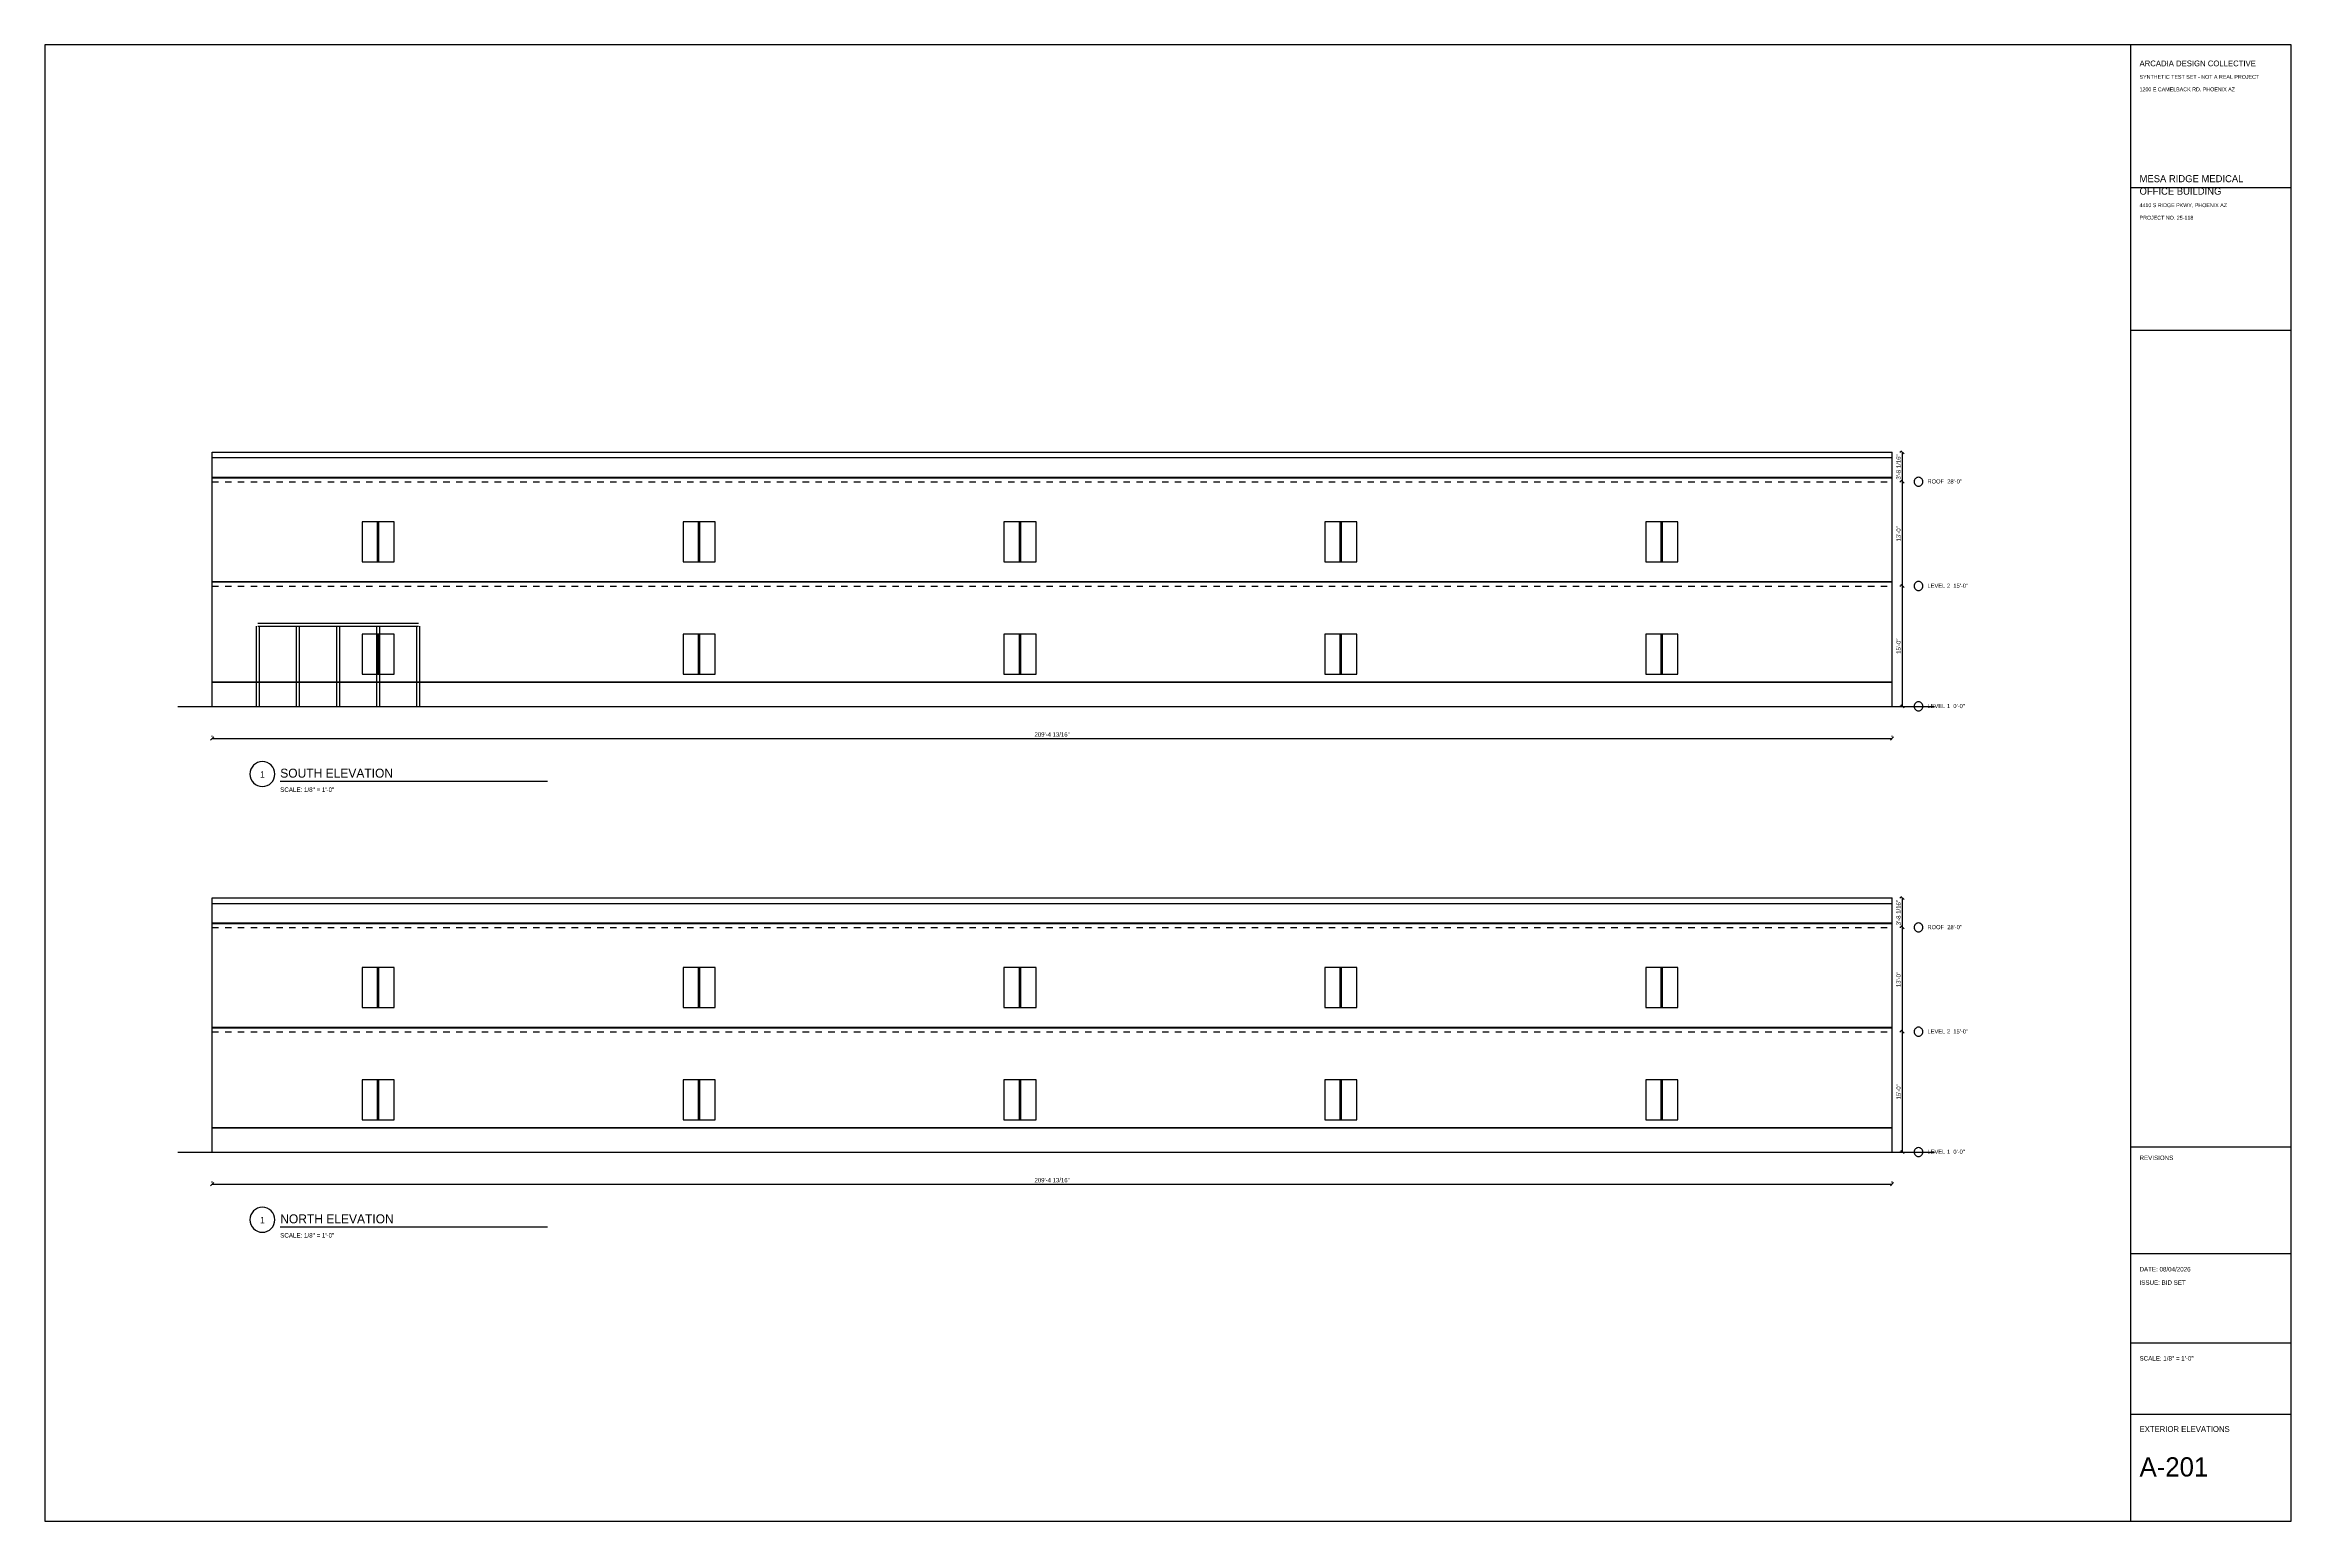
# Model space of a CAD drawing. Header units: inches. Extents: x 0.5 to 35.5, y 0.5 to 23.5.
import ezdxf
from ezdxf.enums import TextEntityAlignment as Align

# ---------------------------------------------------------------- set-up
doc = ezdxf.new("R2010")
doc.units = ezdxf.units.IN
doc.linetypes.add('DASHED', pattern=[0.125, 0.0833, -0.0417])
for name, color, linetype in [('A-ANNO-DIMS', 4, 'CONTINUOUS'), ('A-ANNO-SYMB', 2, 'CONTINUOUS'), ('A-ANNO-TEXT', 3, 'CONTINUOUS'), ('A-ELEV', 1, 'CONTINUOUS'), ('G-ANNO-TTLB', 5, 'CONTINUOUS')]:
    doc.layers.add(name, color=color, linetype=linetype)

msp = doc.modelspace()

# ---------------------------------------------------------------- linework, layer by layer
at = {"layer": 'A-ANNO-DIMS'}
for p, q in [((29.41667, 17.15319), (29.40278, 17.15319)), ((29.469, 17.12864), (29.41989, 17.17775)), ((29.44444, 16.69444), (29.44444, 17.15319)), ((29.41667, 16.69444), (29.40278, 16.69444)), ((29.41667, 16.69444), (29.40278, 16.69444)), ((29.469, 16.66989), (29.41989, 16.719)), ((29.469, 16.66989), (29.41989, 16.719)), ((29.44444, 15.06944), (29.44444, 16.69444)), ((29.41667, 15.06944), (29.40278, 15.06944)), ((29.41667, 15.06944), (29.40278, 15.06944)), ((29.469, 15.04489), (29.41989, 15.094)), ((29.469, 15.04489), (29.41989, 15.094)), ((29.44444, 13.19444), (29.44444, 15.06944)), ((29.41667, 13.19444), (29.40278, 13.19444)), ((29.469, 13.16989), (29.41989, 13.219)), ((3.08239, 12.66989), (3.1315, 12.719)), ((3.10694, 12.72222), (3.10694, 12.73611)), ((3.10694, 12.69444), (29.28194, 12.69444)), ((29.25739, 12.66989), (29.3065, 12.719)), ((29.28194, 12.72222), (29.28194, 12.73611)), ((29.41667, 10.20875), (29.40278, 10.20875)), ((29.469, 10.1842), (29.41989, 10.2333)), ((29.44444, 9.75), (29.44444, 10.20875)), ((29.41667, 9.75), (29.40278, 9.75)), ((29.41667, 9.75), (29.40278, 9.75)), ((29.469, 9.72545), (29.41989, 9.77455)), ((29.469, 9.72545), (29.41989, 9.77455)), ((29.44444, 8.125), (29.44444, 9.75)), ((29.41667, 8.125), (29.40278, 8.125)), ((29.41667, 8.125), (29.40278, 8.125)), ((29.469, 8.10045), (29.41989, 8.14955)), ((29.469, 8.10045), (29.41989, 8.14955)), ((29.44444, 6.25), (29.44444, 8.125)), ((29.41667, 6.25), (29.40278, 6.25)), ((29.469, 6.22545), (29.41989, 6.27455)), ((3.08239, 5.72545), (3.1315, 5.77455)), ((3.10694, 5.77778), (3.10694, 5.79167)), ((3.10694, 5.75), (29.28194, 5.75)), ((29.25739, 5.72545), (29.3065, 5.77455)), ((29.28194, 5.77778), (29.28194, 5.79167))]:
    msp.add_line(p, q, dxfattribs=at)
at = {"layer": 'A-ANNO-SYMB'}
for p, q in [((29.62641, 16.70844), (29.625, 16.69444)), ((29.625, 16.69444), (29.62641, 16.68045)), ((29.63046, 16.72148), (29.62641, 16.70844)), ((29.62641, 16.68045), (29.63046, 16.66741)), ((29.63686, 16.73327), (29.63046, 16.72148)), ((29.63046, 16.66741), (29.63686, 16.65562)), ((29.64534, 16.74355), (29.63686, 16.73327)), ((29.63686, 16.65562), (29.64534, 16.64534)), ((29.65562, 16.75203), (29.64534, 16.74355)), ((29.64534, 16.64534), (29.65562, 16.63686)), ((29.66741, 16.75843), (29.65562, 16.75203)), ((29.65562, 16.63686), (29.66741, 16.63046)), ((29.68045, 16.76248), (29.66741, 16.75843)), ((29.66741, 16.63046), (29.68045, 16.62641)), ((29.69444, 16.76389), (29.68045, 16.76248)), ((29.68045, 16.62641), (29.69444, 16.625)), ((29.70844, 16.76248), (29.69444, 16.76389)), ((29.69444, 16.625), (29.70844, 16.62641)), ((29.72148, 16.75843), (29.70844, 16.76248)), ((29.70844, 16.62641), (29.72148, 16.63046)), ((29.73327, 16.75203), (29.72148, 16.75843)), ((29.72148, 16.63046), (29.73327, 16.63686)), ((29.74355, 16.74355), (29.73327, 16.75203)), ((29.73327, 16.63686), (29.74355, 16.64534)), ((29.75203, 16.73327), (29.74355, 16.74355)), ((29.74355, 16.64534), (29.75203, 16.65562)), ((29.75843, 16.72148), (29.75203, 16.73327)), ((29.75203, 16.65562), (29.75843, 16.66741)), ((29.76248, 16.70844), (29.75843, 16.72148)), ((29.75843, 16.66741), (29.76248, 16.68045)), ((29.76389, 16.69444), (29.76248, 16.70844)), ((29.76248, 16.68045), (29.76389, 16.69444)), ((29.62641, 15.08344), (29.625, 15.06944)), ((29.625, 15.06944), (29.62641, 15.05545)), ((29.63046, 15.09648), (29.62641, 15.08344)), ((29.62641, 15.05545), (29.63046, 15.04241)), ((29.63686, 15.10827), (29.63046, 15.09648)), ((29.64534, 15.11855), (29.63686, 15.10827)), ((29.65562, 15.12703), (29.64534, 15.11855)), ((29.66741, 15.13343), (29.65562, 15.12703)), ((29.68045, 15.13748), (29.66741, 15.13343)), ((29.69444, 15.13889), (29.68045, 15.13748)), ((29.70844, 15.13748), (29.69444, 15.13889)), ((29.72148, 15.13343), (29.70844, 15.13748)), ((29.73327, 15.12703), (29.72148, 15.13343)), ((29.74355, 15.11855), (29.73327, 15.12703)), ((29.75203, 15.10827), (29.74355, 15.11855)), ((29.75843, 15.09648), (29.75203, 15.10827)), ((29.76248, 15.08344), (29.75843, 15.09648)), ((29.75843, 15.04241), (29.76248, 15.05545)), ((29.76389, 15.06944), (29.76248, 15.08344)), ((29.76248, 15.05545), (29.76389, 15.06944)), ((29.63046, 15.04241), (29.63686, 15.03062)), ((29.63686, 15.03062), (29.64534, 15.02034)), ((29.64534, 15.02034), (29.65562, 15.01186)), ((29.65562, 15.01186), (29.66741, 15.00546)), ((29.66741, 15.00546), (29.68045, 15.00141)), ((29.68045, 15.00141), (29.69444, 15)), ((29.69444, 15), (29.70844, 15.00141)), ((29.70844, 15.00141), (29.72148, 15.00546)), ((29.72148, 15.00546), (29.73327, 15.01186)), ((29.73327, 15.01186), (29.74355, 15.02034)), ((29.74355, 15.02034), (29.75203, 15.03062)), ((29.75203, 15.03062), (29.75843, 15.04241)), ((29.62641, 13.20844), (29.625, 13.19444)), ((29.625, 13.19444), (29.62641, 13.18045)), ((29.63046, 13.22148), (29.62641, 13.20844)), ((29.62641, 13.18045), (29.63046, 13.16741)), ((29.63686, 13.23327), (29.63046, 13.22148)), ((29.63046, 13.16741), (29.63686, 13.15562)), ((29.64534, 13.24355), (29.63686, 13.23327)), ((29.63686, 13.15562), (29.64534, 13.14534)), ((29.65562, 13.25203), (29.64534, 13.24355)), ((29.64534, 13.14534), (29.65562, 13.13686)), ((29.66741, 13.25843), (29.65562, 13.25203)), ((29.65562, 13.13686), (29.66741, 13.13046)), ((29.68045, 13.26248), (29.66741, 13.25843)), ((29.66741, 13.13046), (29.68045, 13.12641)), ((29.69444, 13.26389), (29.68045, 13.26248)), ((29.68045, 13.12641), (29.69444, 13.125)), ((29.70844, 13.26248), (29.69444, 13.26389)), ((29.69444, 13.125), (29.70844, 13.12641)), ((29.72148, 13.25843), (29.70844, 13.26248)), ((29.70844, 13.12641), (29.72148, 13.13046)), ((29.73327, 13.25203), (29.72148, 13.25843)), ((29.72148, 13.13046), (29.73327, 13.13686)), ((29.74355, 13.24355), (29.73327, 13.25203)), ((29.73327, 13.13686), (29.74355, 13.14534)), ((29.75203, 13.23327), (29.74355, 13.24355)), ((29.74355, 13.14534), (29.75203, 13.15562)), ((29.75843, 13.22148), (29.75203, 13.23327)), ((29.75203, 13.15562), (29.75843, 13.16741)), ((29.76248, 13.20844), (29.75843, 13.22148)), ((29.75843, 13.16741), (29.76248, 13.18045)), ((29.76389, 13.19444), (29.76248, 13.20844)), ((29.76248, 13.18045), (29.76389, 13.19444)), ((3.7514, 12.27638), (3.72765, 12.2476)), ((3.78017, 12.30013), (3.7514, 12.27638)), ((3.8132, 12.31805), (3.78017, 12.30013)), ((3.8497, 12.32938), (3.8132, 12.31805)), ((3.88889, 12.33333), (3.8497, 12.32938)), ((3.92808, 12.32938), (3.88889, 12.33333)), ((3.96458, 12.31805), (3.92808, 12.32938)), ((3.9976, 12.30013), (3.96458, 12.31805)), ((4.02638, 12.27638), (3.9976, 12.30013)), ((4.05013, 12.2476), (4.02638, 12.27638)), ((3.69839, 12.17808), (3.69444, 12.13889)), ((3.69444, 12.13889), (3.69839, 12.0997)), ((3.70972, 12.21458), (3.69839, 12.17808)), ((3.69839, 12.0997), (3.70972, 12.0632)), ((3.72765, 12.2476), (3.70972, 12.21458)), ((3.70972, 12.0632), (3.72765, 12.03017)), ((3.72765, 12.03017), (3.7514, 12.0014)), ((3.7514, 12.0014), (3.78017, 11.97765)), ((3.78017, 11.97765), (3.8132, 11.95972)), ((3.8132, 11.95972), (3.8497, 11.94839)), ((3.8497, 11.94839), (3.88889, 11.94444)), ((3.88889, 11.94444), (3.92808, 11.94839)), ((3.92808, 11.94839), (3.96458, 11.95972)), ((3.96458, 11.95972), (3.9976, 11.97765)), ((3.9976, 11.97765), (4.02638, 12.0014)), ((4.02638, 12.0014), (4.05013, 12.03017)), ((4.06805, 12.21458), (4.05013, 12.2476)), ((4.05013, 12.03017), (4.06805, 12.0632)), ((4.07938, 12.17808), (4.06805, 12.21458)), ((4.06805, 12.0632), (4.07938, 12.0997)), ((4.08333, 12.13889), (4.07938, 12.17808)), ((4.07938, 12.0997), (4.08333, 12.13889)), ((29.65562, 9.80758), (29.64534, 9.7991)), ((29.66741, 9.81399), (29.65562, 9.80758)), ((29.68045, 9.81803), (29.66741, 9.81399)), ((29.69444, 9.81944), (29.68045, 9.81803)), ((29.70844, 9.81803), (29.69444, 9.81944)), ((29.72148, 9.81399), (29.70844, 9.81803)), ((29.73327, 9.80758), (29.72148, 9.81399)), ((29.74355, 9.7991), (29.73327, 9.80758)), ((29.62641, 9.764), (29.625, 9.75)), ((29.625, 9.75), (29.62641, 9.736)), ((29.63046, 9.77703), (29.62641, 9.764)), ((29.62641, 9.736), (29.63046, 9.72297)), ((29.63686, 9.78883), (29.63046, 9.77703)), ((29.63046, 9.72297), (29.63686, 9.71117)), ((29.64534, 9.7991), (29.63686, 9.78883)), ((29.63686, 9.71117), (29.64534, 9.7009)), ((29.64534, 9.7009), (29.65562, 9.69242)), ((29.65562, 9.69242), (29.66741, 9.68601)), ((29.66741, 9.68601), (29.68045, 9.68197)), ((29.68045, 9.68197), (29.69444, 9.68056)), ((29.69444, 9.68056), (29.70844, 9.68197)), ((29.70844, 9.68197), (29.72148, 9.68601)), ((29.72148, 9.68601), (29.73327, 9.69242)), ((29.73327, 9.69242), (29.74355, 9.7009)), ((29.75203, 9.78883), (29.74355, 9.7991)), ((29.74355, 9.7009), (29.75203, 9.71117)), ((29.75843, 9.77703), (29.75203, 9.78883)), ((29.75203, 9.71117), (29.75843, 9.72297)), ((29.76248, 9.764), (29.75843, 9.77703)), ((29.75843, 9.72297), (29.76248, 9.736)), ((29.76389, 9.75), (29.76248, 9.764)), ((29.76248, 9.736), (29.76389, 9.75)), ((29.62641, 8.139), (29.625, 8.125)), ((29.625, 8.125), (29.62641, 8.111)), ((29.63046, 8.15203), (29.62641, 8.139)), ((29.62641, 8.111), (29.63046, 8.09797)), ((29.63686, 8.16383), (29.63046, 8.15203)), ((29.63046, 8.09797), (29.63686, 8.08617)), ((29.64534, 8.1741), (29.63686, 8.16383)), ((29.63686, 8.08617), (29.64534, 8.0759)), ((29.65562, 8.18258), (29.64534, 8.1741)), ((29.64534, 8.0759), (29.65562, 8.06742)), ((29.66741, 8.18899), (29.65562, 8.18258)), ((29.65562, 8.06742), (29.66741, 8.06101)), ((29.68045, 8.19303), (29.66741, 8.18899)), ((29.66741, 8.06101), (29.68045, 8.05697)), ((29.69444, 8.19444), (29.68045, 8.19303)), ((29.68045, 8.05697), (29.69444, 8.05556)), ((29.70844, 8.19303), (29.69444, 8.19444)), ((29.69444, 8.05556), (29.70844, 8.05697)), ((29.72148, 8.18899), (29.70844, 8.19303)), ((29.70844, 8.05697), (29.72148, 8.06101)), ((29.73327, 8.18258), (29.72148, 8.18899)), ((29.72148, 8.06101), (29.73327, 8.06742)), ((29.74355, 8.1741), (29.73327, 8.18258)), ((29.73327, 8.06742), (29.74355, 8.0759)), ((29.75203, 8.16383), (29.74355, 8.1741)), ((29.74355, 8.0759), (29.75203, 8.08617)), ((29.75843, 8.15203), (29.75203, 8.16383)), ((29.75203, 8.08617), (29.75843, 8.09797)), ((29.76248, 8.139), (29.75843, 8.15203)), ((29.75843, 8.09797), (29.76248, 8.111)), ((29.76389, 8.125), (29.76248, 8.139)), ((29.76248, 8.111), (29.76389, 8.125)), ((29.65562, 6.30758), (29.64534, 6.2991)), ((29.66741, 6.31399), (29.65562, 6.30758)), ((29.68045, 6.31803), (29.66741, 6.31399)), ((29.69444, 6.31944), (29.68045, 6.31803)), ((29.70844, 6.31803), (29.69444, 6.31944)), ((29.72148, 6.31399), (29.70844, 6.31803)), ((29.73327, 6.30758), (29.72148, 6.31399)), ((29.74355, 6.2991), (29.73327, 6.30758)), ((29.62641, 6.264), (29.625, 6.25)), ((29.625, 6.25), (29.62641, 6.236)), ((29.63046, 6.27703), (29.62641, 6.264)), ((29.62641, 6.236), (29.63046, 6.22297)), ((29.63686, 6.28883), (29.63046, 6.27703)), ((29.63046, 6.22297), (29.63686, 6.21117)), ((29.64534, 6.2991), (29.63686, 6.28883)), ((29.63686, 6.21117), (29.64534, 6.2009)), ((29.64534, 6.2009), (29.65562, 6.19242)), ((29.65562, 6.19242), (29.66741, 6.18601)), ((29.66741, 6.18601), (29.68045, 6.18197)), ((29.68045, 6.18197), (29.69444, 6.18056)), ((29.69444, 6.18056), (29.70844, 6.18197)), ((29.70844, 6.18197), (29.72148, 6.18601)), ((29.72148, 6.18601), (29.73327, 6.19242)), ((29.73327, 6.19242), (29.74355, 6.2009)), ((29.75203, 6.28883), (29.74355, 6.2991)), ((29.74355, 6.2009), (29.75203, 6.21117)), ((29.75843, 6.27703), (29.75203, 6.28883)), ((29.75203, 6.21117), (29.75843, 6.22297)), ((29.76248, 6.264), (29.75843, 6.27703)), ((29.75843, 6.22297), (29.76248, 6.236)), ((29.76389, 6.25), (29.76248, 6.264)), ((29.76248, 6.236), (29.76389, 6.25)), ((3.70972, 5.27013), (3.69839, 5.23363)), ((3.72765, 5.30316), (3.70972, 5.27013)), ((3.7514, 5.33194), (3.72765, 5.30316)), ((3.78017, 5.35568), (3.7514, 5.33194)), ((3.8132, 5.37361), (3.78017, 5.35568)), ((3.8497, 5.38494), (3.8132, 5.37361)), ((3.88889, 5.38889), (3.8497, 5.38494)), ((3.92808, 5.38494), (3.88889, 5.38889)), ((3.96458, 5.37361), (3.92808, 5.38494)), ((3.9976, 5.35568), (3.96458, 5.37361)), ((4.02638, 5.33194), (3.9976, 5.35568)), ((4.05013, 5.30316), (4.02638, 5.33194)), ((4.06805, 5.27013), (4.05013, 5.30316)), ((4.07938, 5.23363), (4.06805, 5.27013)), ((3.69839, 5.23363), (3.69444, 5.19444)), ((3.69444, 5.19444), (3.69839, 5.15526)), ((3.69839, 5.15526), (3.70972, 5.11876)), ((3.70972, 5.11876), (3.72765, 5.08573)), ((3.72765, 5.08573), (3.7514, 5.05695)), ((3.7514, 5.05695), (3.78017, 5.03321)), ((3.78017, 5.03321), (3.8132, 5.01528)), ((3.8132, 5.01528), (3.8497, 5.00395)), ((3.8497, 5.00395), (3.88889, 5)), ((3.88889, 5), (3.92808, 5.00395)), ((3.92808, 5.00395), (3.96458, 5.01528)), ((3.96458, 5.01528), (3.9976, 5.03321)), ((3.9976, 5.03321), (4.02638, 5.05695)), ((4.02638, 5.05695), (4.05013, 5.08573)), ((4.05013, 5.08573), (4.06805, 5.11876)), ((4.06805, 5.11876), (4.07938, 5.15526)), ((4.08333, 5.19444), (4.07938, 5.23363)), ((4.07938, 5.15526), (4.08333, 5.19444))]:
    msp.add_line(p, q, dxfattribs=at)
at = {"layer": 'A-ANNO-TEXT'}
for p, q in [((4.16667, 12.02778), (8.33333, 12.02778)), ((4.16667, 5.08333), (8.33333, 5.08333))]:
    msp.add_line(p, q, dxfattribs=at)
at = {"layer": 'A-ELEV'}
for p, q in [((3.10694, 17.15319), (29.28194, 17.15319)), ((3.10694, 13.19444), (3.10694, 17.15319)), ((29.28194, 13.19444), (29.28194, 17.15319)), ((3.10694, 17.06944), (29.28194, 17.06944)), ((3.10694, 16.76476), (29.28194, 16.76476)), ((3.10694, 16.75694), (29.28194, 16.75694)), ((5.94444, 16.06944), (5.44444, 16.06944)), ((5.44444, 16.06944), (5.44444, 15.44444)), ((5.68403, 15.44444), (5.68403, 16.06944)), ((5.70486, 15.44444), (5.70486, 16.06944)), ((5.94444, 15.44444), (5.94444, 16.06944)), ((10.94444, 16.06944), (10.44444, 16.06944)), ((10.44444, 16.06944), (10.44444, 15.44444)), ((10.68403, 15.44444), (10.68403, 16.06944)), ((10.70486, 15.44444), (10.70486, 16.06944)), ((10.94444, 15.44444), (10.94444, 16.06944)), ((15.94444, 16.06944), (15.44444, 16.06944)), ((15.44444, 16.06944), (15.44444, 15.44444)), ((15.68403, 15.44444), (15.68403, 16.06944)), ((15.70486, 15.44444), (15.70486, 16.06944)), ((15.94444, 15.44444), (15.94444, 16.06944)), ((20.94444, 16.06944), (20.44444, 16.06944)), ((20.44444, 16.06944), (20.44444, 15.44444)), ((20.68403, 15.44444), (20.68403, 16.06944)), ((20.70486, 15.44444), (20.70486, 16.06944)), ((20.94444, 15.44444), (20.94444, 16.06944)), ((25.94444, 16.06944), (25.44444, 16.06944)), ((25.44444, 16.06944), (25.44444, 15.44444)), ((25.68403, 15.44444), (25.68403, 16.06944)), ((25.70486, 15.44444), (25.70486, 16.06944)), ((25.94444, 15.44444), (25.94444, 16.06944)), ((5.44444, 15.44444), (5.94444, 15.44444)), ((10.44444, 15.44444), (10.94444, 15.44444)), ((15.44444, 15.44444), (15.94444, 15.44444)), ((20.44444, 15.44444), (20.94444, 15.44444)), ((25.44444, 15.44444), (25.94444, 15.44444)), ((3.10694, 15.13976), (29.28194, 15.13976)), ((3.10694, 15.13194), (29.28194, 15.13194)), ((3.79601, 13.19444), (3.79601, 14.44444)), ((3.81944, 14.49132), (6.31944, 14.49132)), ((3.81944, 14.44444), (6.31944, 14.44444)), ((3.84288, 13.19444), (3.84288, 14.44444)), ((4.42101, 13.19444), (4.42101, 14.44444)), ((4.46788, 13.19444), (4.46788, 14.44444)), ((5.04601, 13.19444), (5.04601, 14.44444)), ((5.09288, 13.19444), (5.09288, 14.44444)), ((5.67101, 13.19444), (5.67101, 14.44444)), ((5.71788, 13.19444), (5.71788, 14.44444)), ((6.29601, 13.19444), (6.29601, 14.44444)), ((6.34288, 13.19444), (6.34288, 14.44444)), ((5.94444, 14.31944), (5.44444, 14.31944)), ((5.44444, 14.31944), (5.44444, 13.69444)), ((5.68403, 13.69444), (5.68403, 14.31944)), ((5.70486, 13.69444), (5.70486, 14.31944)), ((5.94444, 13.69444), (5.94444, 14.31944)), ((10.94444, 14.31944), (10.44444, 14.31944)), ((10.44444, 14.31944), (10.44444, 13.69444)), ((10.68403, 13.69444), (10.68403, 14.31944)), ((10.70486, 13.69444), (10.70486, 14.31944)), ((10.94444, 13.69444), (10.94444, 14.31944)), ((15.94444, 14.31944), (15.44444, 14.31944)), ((15.44444, 14.31944), (15.44444, 13.69444)), ((15.68403, 13.69444), (15.68403, 14.31944)), ((15.70486, 13.69444), (15.70486, 14.31944)), ((15.94444, 13.69444), (15.94444, 14.31944)), ((20.94444, 14.31944), (20.44444, 14.31944)), ((20.44444, 14.31944), (20.44444, 13.69444)), ((20.68403, 13.69444), (20.68403, 14.31944)), ((20.70486, 13.69444), (20.70486, 14.31944)), ((20.94444, 13.69444), (20.94444, 14.31944)), ((25.94444, 14.31944), (25.44444, 14.31944)), ((25.44444, 14.31944), (25.44444, 13.69444)), ((25.68403, 13.69444), (25.68403, 14.31944)), ((25.70486, 13.69444), (25.70486, 14.31944)), ((25.94444, 13.69444), (25.94444, 14.31944)), ((5.44444, 13.69444), (5.94444, 13.69444)), ((10.44444, 13.69444), (10.94444, 13.69444)), ((15.44444, 13.69444), (15.94444, 13.69444)), ((20.44444, 13.69444), (20.94444, 13.69444)), ((25.44444, 13.69444), (25.94444, 13.69444)), ((3.10694, 13.57726), (29.28194, 13.57726)), ((3.10694, 13.56944), (29.28194, 13.56944)), ((2.56944, 13.19444), (29.94444, 13.19444)), ((3.10694, 10.20875), (29.28194, 10.20875)), ((3.10694, 6.25), (3.10694, 10.20875)), ((29.28194, 6.25), (29.28194, 10.20875)), ((3.10694, 10.125), (29.28194, 10.125)), ((3.10694, 9.82031), (29.28194, 9.82031)), ((3.10694, 9.8125), (29.28194, 9.8125)), ((5.94444, 9.125), (5.44444, 9.125)), ((5.44444, 9.125), (5.44444, 8.5)), ((5.68403, 8.5), (5.68403, 9.125)), ((5.70486, 8.5), (5.70486, 9.125)), ((5.94444, 8.5), (5.94444, 9.125)), ((10.94444, 9.125), (10.44444, 9.125)), ((10.44444, 9.125), (10.44444, 8.5)), ((10.68403, 8.5), (10.68403, 9.125)), ((10.70486, 8.5), (10.70486, 9.125)), ((10.94444, 8.5), (10.94444, 9.125)), ((15.94444, 9.125), (15.44444, 9.125)), ((15.44444, 9.125), (15.44444, 8.5)), ((15.68403, 8.5), (15.68403, 9.125)), ((15.70486, 8.5), (15.70486, 9.125)), ((15.94444, 8.5), (15.94444, 9.125)), ((20.94444, 9.125), (20.44444, 9.125)), ((20.44444, 9.125), (20.44444, 8.5)), ((20.68403, 8.5), (20.68403, 9.125)), ((20.70486, 8.5), (20.70486, 9.125)), ((20.94444, 8.5), (20.94444, 9.125)), ((25.94444, 9.125), (25.44444, 9.125)), ((25.44444, 9.125), (25.44444, 8.5)), ((25.68403, 8.5), (25.68403, 9.125)), ((25.70486, 8.5), (25.70486, 9.125)), ((25.94444, 8.5), (25.94444, 9.125)), ((5.44444, 8.5), (5.94444, 8.5)), ((10.44444, 8.5), (10.94444, 8.5)), ((15.44444, 8.5), (15.94444, 8.5)), ((20.44444, 8.5), (20.94444, 8.5)), ((25.44444, 8.5), (25.94444, 8.5)), ((3.10694, 8.19531), (29.28194, 8.19531)), ((3.10694, 8.1875), (29.28194, 8.1875)), ((5.94444, 7.375), (5.44444, 7.375)), ((5.44444, 7.375), (5.44444, 6.75)), ((5.68403, 6.75), (5.68403, 7.375)), ((5.70486, 6.75), (5.70486, 7.375)), ((5.94444, 6.75), (5.94444, 7.375)), ((10.94444, 7.375), (10.44444, 7.375)), ((10.44444, 7.375), (10.44444, 6.75)), ((10.68403, 6.75), (10.68403, 7.375)), ((10.70486, 6.75), (10.70486, 7.375)), ((10.94444, 6.75), (10.94444, 7.375)), ((15.94444, 7.375), (15.44444, 7.375)), ((15.44444, 7.375), (15.44444, 6.75)), ((15.68403, 6.75), (15.68403, 7.375)), ((15.70486, 6.75), (15.70486, 7.375)), ((15.94444, 6.75), (15.94444, 7.375)), ((20.94444, 7.375), (20.44444, 7.375)), ((20.44444, 7.375), (20.44444, 6.75)), ((20.68403, 6.75), (20.68403, 7.375)), ((20.70486, 6.75), (20.70486, 7.375)), ((20.94444, 6.75), (20.94444, 7.375)), ((25.94444, 7.375), (25.44444, 7.375)), ((25.44444, 7.375), (25.44444, 6.75)), ((25.68403, 6.75), (25.68403, 7.375)), ((25.70486, 6.75), (25.70486, 7.375)), ((25.94444, 6.75), (25.94444, 7.375)), ((5.44444, 6.75), (5.94444, 6.75)), ((10.44444, 6.75), (10.94444, 6.75)), ((15.44444, 6.75), (15.94444, 6.75)), ((20.44444, 6.75), (20.94444, 6.75)), ((25.44444, 6.75), (25.94444, 6.75)), ((3.10694, 6.63281), (29.28194, 6.63281)), ((3.10694, 6.625), (29.28194, 6.625)), ((2.56944, 6.25), (29.94444, 6.25))]:
    msp.add_line(p, q, dxfattribs=at)
at = {"layer": 'A-ELEV', "linetype": 'DASHED'}
for p, q in [((3.10694, 16.69444), (29.28194, 16.69444)), ((3.10694, 15.06944), (29.28194, 15.06944)), ((3.10694, 9.75), (29.28194, 9.75)), ((3.10694, 8.125), (29.28194, 8.125))]:
    msp.add_line(p, q, dxfattribs=at)
at = {"layer": 'G-ANNO-TTLB'}
for p, q in [((35.5, 23.5), (0.5, 23.5)), ((0.5, 23.5), (0.5, 0.5)), ((35.5, 23.5), (33, 23.5)), ((33, 23.5), (33, 0.5)), ((35.5, 0.5), (35.5, 23.5)), ((35.5, 0.5), (35.5, 23.5)), ((33, 21.27778), (35.5, 21.27778)), ((33, 19.05556), (35.5, 19.05556)), ((33, 6.33333), (35.5, 6.33333)), ((33, 4.66667), (35.5, 4.66667)), ((33, 3.27778), (35.5, 3.27778)), ((33, 2.16667), (35.5, 2.16667)), ((0.5, 0.5), (35.5, 0.5)), ((33, 0.5), (35.5, 0.5))]:
    msp.add_line(p, q, dxfattribs=at)

# ---------------------------------------------------------------- texts
at = {"layer": 'A-ANNO-DIMS'}
for s, p in [('3\'-8 1/16"', (29.41667, 16.92382)), ('13\'-0"', (29.41667, 15.88194)), ('15\'-0"', (29.41667, 14.13194)), ('3\'-8 1/16"', (29.41667, 9.97937)), ('13\'-0"', (29.41667, 8.9375)), ('15\'-0"', (29.41667, 7.1875))]:
    msp.add_text(s, height=0.0675, rotation=90, dxfattribs=at).set_placement(p, align=Align.CENTER)
for p in [(16.19444, 12.72222), (16.19444, 5.77778)]:
    msp.add_text('209\'-4 13/16"', height=0.0675, dxfattribs=at).set_placement(p, align=Align.CENTER)
at = {"layer": 'A-ANNO-SYMB'}
for p in [(3.88889, 12.08333), (3.88889, 5.13889)]:
    msp.add_text('1', height=0.1, dxfattribs=at).set_placement(p, align=Align.CENTER)
at = {"layer": 'A-ANNO-TEXT'}
for s, height, p in [('ROOF  28\'-0"', 0.065, (29.83333, 16.66667)), ('LEVEL 2  15\'-0"', 0.065, (29.83333, 15.04167)), ('LEVEL 1  0\'-0"', 0.065, (29.83333, 13.16667)), ('SCALE: 1/8" = 1\'-0"', 0.07, (4.16667, 11.86111)), ('SOUTH ELEVATION', 0.14, (4.16667, 12.08333)), ('ROOF  28\'-0"', 0.065, (29.83333, 9.72222)), ('LEVEL 2  15\'-0"', 0.065, (29.83333, 8.09722)), ('LEVEL 1  0\'-0"', 0.065, (29.83333, 6.22222)), ('NORTH ELEVATION', 0.14, (4.16667, 5.13889)), ('SCALE: 1/8" = 1\'-0"', 0.07, (4.16667, 4.91667))]:
    msp.add_text(s, height=height, dxfattribs=at).set_placement(p)
at = {"layer": 'G-ANNO-TTLB'}
for s, height, p in [('ARCADIA DESIGN COLLECTIVE', 0.09, (33.13889, 23.16667)), ('SYNTHETIC TEST SET - NOT A REAL PROJECT', 0.06, (33.13889, 22.97222)), ('1200 E CAMELBACK RD, PHOENIX AZ', 0.06, (33.13889, 22.77778)), ('MESA RIDGE MEDICAL', 0.11, (33.13889, 21.36111)), ('4410 S RIDGE PKWY, PHOENIX AZ', 0.06, (33.13889, 20.97222)), ('OFFICE BUILDING', 0.11, (33.13889, 21.16667)), ('PROJECT NO. 25-118', 0.06, (33.13889, 20.77778)), ('REVISIONS', 0.07, (33.13889, 6.125)), ('DATE: 08/04/2026', 0.07, (33.13889, 4.38889)), ('ISSUE: BID SET', 0.07, (33.13889, 4.18056)), ('SCALE: 1/8" = 1\'-0"', 0.07, (33.13889, 3)), ('EXTERIOR ELEVATIONS', 0.09, (33.13889, 1.88889)), ('A-201', 0.3, (33.13889, 1.19444))]:
    msp.add_text(s, height=height, dxfattribs=at).set_placement(p)

doc.saveas('drawing.dxf')
